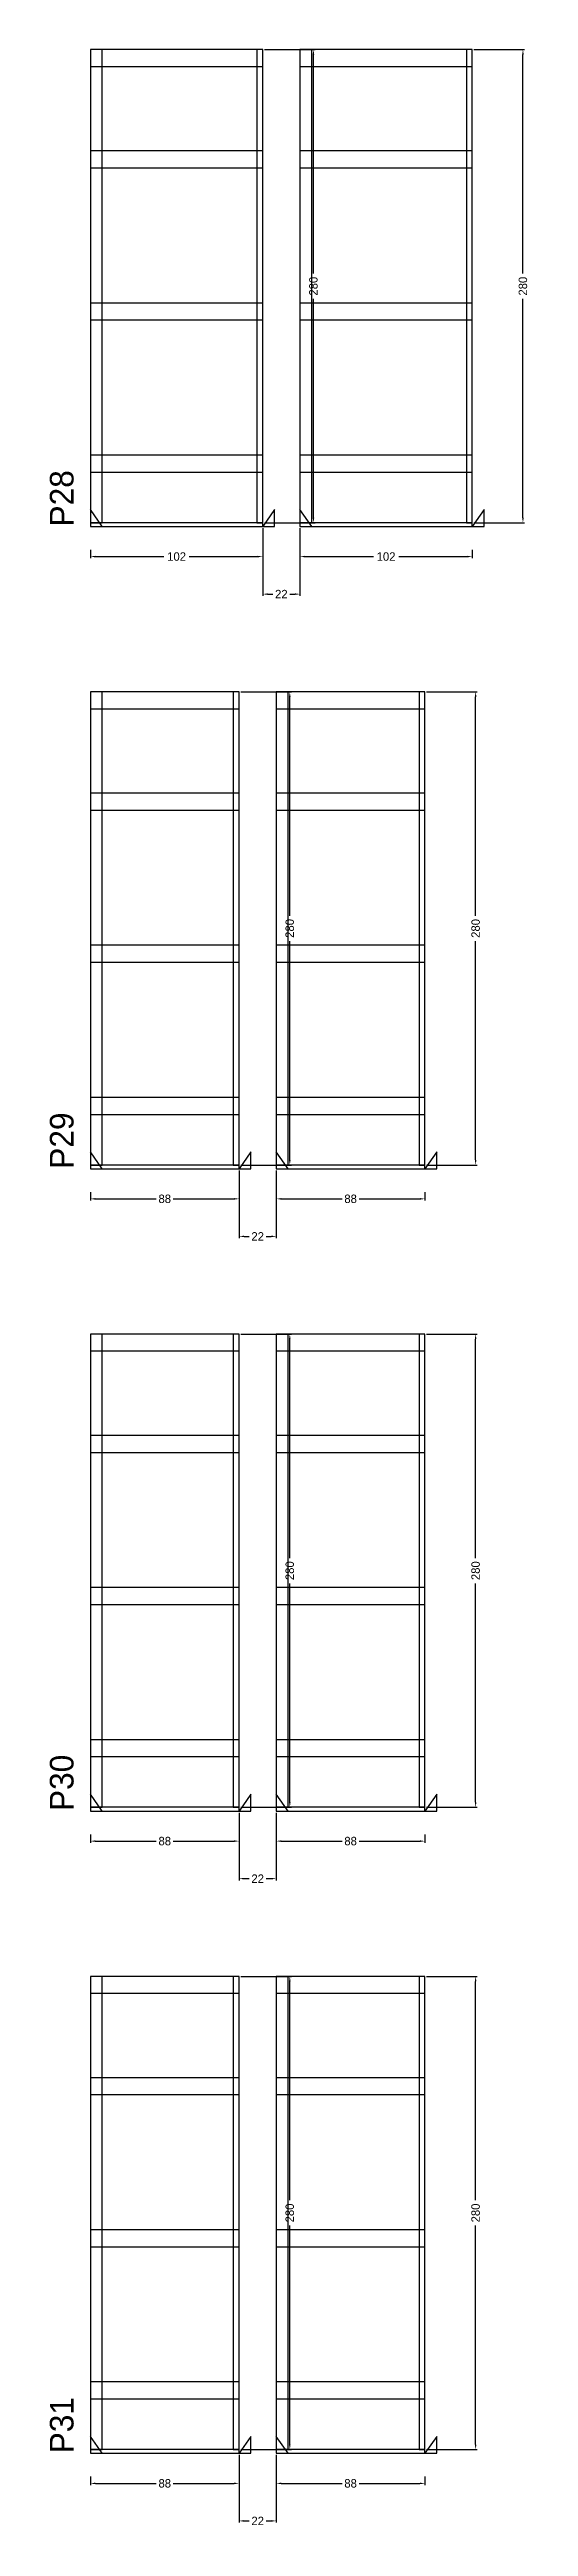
# Model space of a CAD drawing. Header units: centimetres. Extents: x -7000 to 4307, y -13306 to 295.
# Drawn here: x 3976 to 4259, y -11443 to -9978 of the extents above; entities that cross this region are included whole.
import ezdxf

# ---------------------------------------------------------------- set-up
doc = ezdxf.new("R2010")
doc.units = ezdxf.units.CM
for name, color, linetype in [('COTA', 241, 'Continuous'), ('NOMENCLATURA', 7, 'Continuous'), ('SARR_2.2x10', 60, 'Continuous'), ('SARR_2.2x7', 40, 'Continuous'), ('SARR_3.5x7', 81, 'Continuous')]:
    doc.layers.add(name, color=color, linetype=linetype)
doc.dimstyles.new('PAINEL-NOVA', dxfattribs={"dimtxt": 5, "dimasz": 3, "dimexe": 1, "dimexo": 1, "dimgap": 1, "dimtad": 1, "dimcen": 2.5, "dimazin": 3, "dimtfac": 1, "dimtmove": 0, "dimatfit": 3})

msp = doc.modelspace()

# ---------------------------------------------------------------- texts
at = {"layer": 'NOMENCLATURA'}
for s, p in [('P28', (3990, -10260)), ('P29', (3990, -10640)), ('P30', (3990, -11020)), ('P31', (3990, -11400))]:
    msp.add_text(s, height=14, rotation=90, dxfattribs=at).set_placement(p)

# ---------------------------------------------------------------- blocks, each defined once
blk = doc.blocks.new('_CLOSEDFILLED')
at = {"color": 0, "linetype": 'BYBLOCK'}
blk.add_solid([(-1, 0.16), (0, 0), (-1, -0.16)], dxfattribs=at)
blk = doc.blocks.new('*D1041')
for p, q in [((4000, -11413.8), (4000, -11418.8)), ((4088, -11413.8), (4088, -11418.8)), ((4003, -11417.8), (4039, -11417.8)), ((4049, -11417.8), (4085, -11417.8))]:
    blk.add_line(p, q)
at = {"layer": 'Defpoints'}
for p in [(4000, -11412.8), (4088, -11412.8), (4000, -11417.8)]:
    blk.add_point(p, dxfattribs=at)
at = {"layer": 'SARR_2.2x10', "xscale": 3, "yscale": 3, "rotation": 180}
blk.add_blockref('_CLOSEDFILLED', (4000, -11417.8), dxfattribs=at)
at = {"layer": 'SARR_2.2x10', "xscale": 3, "yscale": 3}
blk.add_blockref('_CLOSEDFILLED', (4088, -11417.8), dxfattribs=at)
at = {"layer": 'SARR_2.2x10', "insert": (4044, -11417.8), "char_height": 5, "attachment_point": 5}
blk.add_mtext('88', dxfattribs=at)
blk = doc.blocks.new('*D1042')
for p, q in [((4089, -11117.8), (4119, -11117.8)), ((4118, -11250.3), (4118, -11120.8)), ((4118, -11394.8), (4118, -11265.3)), ((4089, -11397.8), (4119, -11397.8))]:
    blk.add_line(p, q)
at = {"layer": 'Defpoints'}
for p in [(4088, -11117.8), (4088, -11397.8), (4118, -11397.8)]:
    blk.add_point(p, dxfattribs=at)
at = {"layer": 'SARR_2.2x10', "xscale": 3, "yscale": 3}
for p, rotation in [((4118, -11117.8), 90), ((4118, -11397.8), 270)]:
    blk.add_blockref('_CLOSEDFILLED', p, dxfattribs=dict(at, rotation=rotation))
at = {"layer": 'SARR_2.2x10', "insert": (4118, -11257.8), "char_height": 5, "attachment_point": 5, "rotation": 90}
blk.add_mtext('280', dxfattribs=at)
blk = doc.blocks.new('GRA-E')
at = {"layer": 'SARR_2.2x7'}
blk.add_lwpolyline([(0, 0), (7, 0), (0, 10)], close=True, dxfattribs=at)
blk = doc.blocks.new('GRA-D')
at = {"layer": 'SARR_2.2x7'}
blk.add_lwpolyline([(0, 0), (7, 0), (7, 10)], close=True, dxfattribs=at)
blk = doc.blocks.new('*D1043')
for p, q in [((4110, -11413.8), (4110, -11418.8)), ((4198, -11413.8), (4198, -11418.8)), ((4113, -11417.8), (4149, -11417.8)), ((4159, -11417.8), (4195, -11417.8))]:
    blk.add_line(p, q)
at = {"layer": 'Defpoints'}
for p in [(4110, -11412.8), (4198, -11412.8), (4110, -11417.8)]:
    blk.add_point(p, dxfattribs=at)
at = {"layer": 'SARR_2.2x10', "xscale": 3, "yscale": 3, "rotation": 180}
blk.add_blockref('_CLOSEDFILLED', (4110, -11417.8), dxfattribs=at)
at = {"layer": 'SARR_2.2x10', "xscale": 3, "yscale": 3}
blk.add_blockref('_CLOSEDFILLED', (4198, -11417.8), dxfattribs=at)
at = {"layer": 'SARR_2.2x10', "insert": (4154, -11417.8), "char_height": 5, "attachment_point": 5}
blk.add_mtext('88', dxfattribs=at)
blk = doc.blocks.new('*D1044')
for p, q in [((4199, -11117.8), (4229, -11117.8)), ((4228, -11250.3), (4228, -11120.8)), ((4228, -11394.8), (4228, -11265.3)), ((4199, -11397.8), (4229, -11397.8))]:
    blk.add_line(p, q)
at = {"layer": 'Defpoints'}
for p in [(4198, -11117.8), (4198, -11397.8), (4228, -11397.8)]:
    blk.add_point(p, dxfattribs=at)
at = {"layer": 'SARR_2.2x10', "xscale": 3, "yscale": 3}
for p, rotation in [((4228, -11117.8), 90), ((4228, -11397.8), 270)]:
    blk.add_blockref('_CLOSEDFILLED', p, dxfattribs=dict(at, rotation=rotation))
at = {"layer": 'SARR_2.2x10', "insert": (4228, -11257.8), "char_height": 5, "attachment_point": 5, "rotation": 90}
blk.add_mtext('280', dxfattribs=at)
blk = doc.blocks.new('*D1045')
for p, q in [((4199, -11117.8), (4229, -11117.8)), ((4228, -11250.3), (4228, -11120.8)), ((4228, -11394.8), (4228, -11265.3)), ((4199, -11397.8), (4229, -11397.8))]:
    blk.add_line(p, q)
at = {"layer": 'Defpoints'}
for p in [(4198, -11117.8), (4198, -11397.8), (4228, -11397.8)]:
    blk.add_point(p, dxfattribs=at)
at = {"layer": 'SARR_2.2x10', "xscale": 3, "yscale": 3}
for p, rotation in [((4228, -11117.8), 90), ((4228, -11397.8), 270)]:
    blk.add_blockref('_CLOSEDFILLED', p, dxfattribs=dict(at, rotation=rotation))
at = {"layer": 'SARR_2.2x10', "insert": (4228, -11257.8), "char_height": 5, "attachment_point": 5, "rotation": 90}
blk.add_mtext('280', dxfattribs=at)
blk = doc.blocks.new('*D1046')
for p, q in [((4199, -11117.8), (4229, -11117.8)), ((4228, -11250.3), (4228, -11120.8)), ((4228, -11394.8), (4228, -11265.3)), ((4199, -11397.8), (4229, -11397.8))]:
    blk.add_line(p, q)
at = {"layer": 'Defpoints'}
for p in [(4198, -11117.8), (4198, -11397.8), (4228, -11397.8)]:
    blk.add_point(p, dxfattribs=at)
at = {"layer": 'SARR_2.2x10', "xscale": 3, "yscale": 3}
for p, rotation in [((4228, -11117.8), 90), ((4228, -11397.8), 270)]:
    blk.add_blockref('_CLOSEDFILLED', p, dxfattribs=dict(at, rotation=rotation))
at = {"layer": 'SARR_2.2x10', "insert": (4228, -11257.8), "char_height": 5, "attachment_point": 5, "rotation": 90}
blk.add_mtext('280', dxfattribs=at)
blk = doc.blocks.new('*D1047')
for p, q in [((4199, -11117.8), (4229, -11117.8)), ((4228, -11250.3), (4228, -11120.8)), ((4228, -11394.8), (4228, -11265.3)), ((4199, -11397.8), (4229, -11397.8))]:
    blk.add_line(p, q)
at = {"layer": 'Defpoints'}
for p in [(4198, -11117.8), (4198, -11397.8), (4228, -11397.8)]:
    blk.add_point(p, dxfattribs=at)
at = {"layer": 'SARR_2.2x10', "xscale": 3, "yscale": 3}
for p, rotation in [((4228, -11117.8), 90), ((4228, -11397.8), 270)]:
    blk.add_blockref('_CLOSEDFILLED', p, dxfattribs=dict(at, rotation=rotation))
at = {"layer": 'SARR_2.2x10', "insert": (4228, -11257.8), "char_height": 5, "attachment_point": 5, "rotation": 90}
blk.add_mtext('280', dxfattribs=at)
blk = doc.blocks.new('*D1048')
for p, q in [((4199, -11117.8), (4229, -11117.8)), ((4228, -11250.3), (4228, -11120.8)), ((4228, -11394.8), (4228, -11265.3)), ((4199, -11397.8), (4229, -11397.8))]:
    blk.add_line(p, q)
at = {"layer": 'Defpoints'}
for p in [(4198, -11117.8), (4198, -11397.8), (4228, -11397.8)]:
    blk.add_point(p, dxfattribs=at)
at = {"layer": 'SARR_2.2x10', "xscale": 3, "yscale": 3}
for p, rotation in [((4228, -11117.8), 90), ((4228, -11397.8), 270)]:
    blk.add_blockref('_CLOSEDFILLED', p, dxfattribs=dict(at, rotation=rotation))
at = {"layer": 'SARR_2.2x10', "insert": (4228, -11257.8), "char_height": 5, "attachment_point": 5, "rotation": 90}
blk.add_mtext('280', dxfattribs=at)
blk = doc.blocks.new('*D1049')
for p, q in [((4199, -11117.8), (4229, -11117.8)), ((4228, -11250.3), (4228, -11120.8)), ((4228, -11394.8), (4228, -11265.3)), ((4199, -11397.8), (4229, -11397.8))]:
    blk.add_line(p, q)
at = {"layer": 'Defpoints'}
for p in [(4198, -11117.8), (4198, -11397.8), (4228, -11397.8)]:
    blk.add_point(p, dxfattribs=at)
at = {"layer": 'SARR_2.2x10', "xscale": 3, "yscale": 3}
for p, rotation in [((4228, -11117.8), 90), ((4228, -11397.8), 270)]:
    blk.add_blockref('_CLOSEDFILLED', p, dxfattribs=dict(at, rotation=rotation))
at = {"layer": 'SARR_2.2x10', "insert": (4228, -11257.8), "char_height": 5, "attachment_point": 5, "rotation": 90}
blk.add_mtext('280', dxfattribs=at)
blk = doc.blocks.new('*D1050')
for p, q in [((4199, -11117.8), (4229, -11117.8)), ((4228, -11250.3), (4228, -11120.8)), ((4228, -11394.8), (4228, -11265.3)), ((4199, -11397.8), (4229, -11397.8))]:
    blk.add_line(p, q)
at = {"layer": 'Defpoints'}
for p in [(4198, -11117.8), (4198, -11397.8), (4228, -11397.8)]:
    blk.add_point(p, dxfattribs=at)
at = {"layer": 'SARR_2.2x10', "xscale": 3, "yscale": 3}
for p, rotation in [((4228, -11117.8), 90), ((4228, -11397.8), 270)]:
    blk.add_blockref('_CLOSEDFILLED', p, dxfattribs=dict(at, rotation=rotation))
at = {"layer": 'SARR_2.2x10', "insert": (4228, -11257.8), "char_height": 5, "attachment_point": 5, "rotation": 90}
blk.add_mtext('280', dxfattribs=at)
blk = doc.blocks.new('*D1051')
for p, q in [((4199, -11117.8), (4229, -11117.8)), ((4228, -11250.3), (4228, -11120.8)), ((4228, -11394.8), (4228, -11265.3)), ((4199, -11397.8), (4229, -11397.8))]:
    blk.add_line(p, q)
at = {"layer": 'Defpoints'}
for p in [(4198, -11117.8), (4198, -11397.8), (4228, -11397.8)]:
    blk.add_point(p, dxfattribs=at)
at = {"layer": 'SARR_2.2x10', "xscale": 3, "yscale": 3}
for p, rotation in [((4228, -11117.8), 90), ((4228, -11397.8), 270)]:
    blk.add_blockref('_CLOSEDFILLED', p, dxfattribs=dict(at, rotation=rotation))
at = {"layer": 'SARR_2.2x10', "insert": (4228, -11257.8), "char_height": 5, "attachment_point": 5, "rotation": 90}
blk.add_mtext('280', dxfattribs=at)
blk = doc.blocks.new('*D1052')
for p, q in [((4199, -11117.8), (4229, -11117.8)), ((4228, -11250.3), (4228, -11120.8)), ((4228, -11394.8), (4228, -11265.3)), ((4199, -11397.8), (4229, -11397.8))]:
    blk.add_line(p, q)
at = {"layer": 'Defpoints'}
for p in [(4198, -11117.8), (4198, -11397.8), (4228, -11397.8)]:
    blk.add_point(p, dxfattribs=at)
at = {"layer": 'SARR_2.2x10', "xscale": 3, "yscale": 3}
for p, rotation in [((4228, -11117.8), 90), ((4228, -11397.8), 270)]:
    blk.add_blockref('_CLOSEDFILLED', p, dxfattribs=dict(at, rotation=rotation))
at = {"layer": 'SARR_2.2x10', "insert": (4228, -11257.8), "char_height": 5, "attachment_point": 5, "rotation": 90}
blk.add_mtext('280', dxfattribs=at)
blk = doc.blocks.new('*D1053')
for p, q in [((4199, -11117.8), (4229, -11117.8)), ((4228, -11250.3), (4228, -11120.8)), ((4228, -11394.8), (4228, -11265.3)), ((4199, -11397.8), (4229, -11397.8))]:
    blk.add_line(p, q)
at = {"layer": 'Defpoints'}
for p in [(4198, -11117.8), (4198, -11397.8), (4228, -11397.8)]:
    blk.add_point(p, dxfattribs=at)
at = {"layer": 'SARR_2.2x10', "xscale": 3, "yscale": 3}
for p, rotation in [((4228, -11117.8), 90), ((4228, -11397.8), 270)]:
    blk.add_blockref('_CLOSEDFILLED', p, dxfattribs=dict(at, rotation=rotation))
at = {"layer": 'SARR_2.2x10', "insert": (4228, -11257.8), "char_height": 5, "attachment_point": 5, "rotation": 90}
blk.add_mtext('280', dxfattribs=at)
blk = doc.blocks.new('*D1054')
for p, q in [((4088, -11401), (4088, -11441)), ((4110, -11401), (4110, -11441)), ((4091, -11440), (4094, -11440)), ((4104, -11440), (4107, -11440))]:
    blk.add_line(p, q)
at = {"layer": 'Defpoints'}
for p in [(4088, -11400), (4110, -11400), (4088, -11440)]:
    blk.add_point(p, dxfattribs=at)
at = {"layer": 'COTA', "xscale": 3, "yscale": 3, "rotation": 180}
blk.add_blockref('_CLOSEDFILLED', (4088, -11440), dxfattribs=at)
at = {"layer": 'COTA', "xscale": 3, "yscale": 3}
blk.add_blockref('_CLOSEDFILLED', (4110, -11440), dxfattribs=at)
at = {"layer": 'COTA', "insert": (4099, -11440), "char_height": 5, "attachment_point": 5}
blk.add_mtext('22', dxfattribs=at)
blk = doc.blocks.new('*D1007')
for p, q in [((4000, -11033.8), (4000, -11038.8)), ((4088, -11033.8), (4088, -11038.8)), ((4003, -11037.8), (4039, -11037.8)), ((4049, -11037.8), (4085, -11037.8))]:
    blk.add_line(p, q)
at = {"layer": 'Defpoints'}
for p in [(4000, -11032.8), (4088, -11032.8), (4000, -11037.8)]:
    blk.add_point(p, dxfattribs=at)
at = {"layer": 'SARR_2.2x10', "xscale": 3, "yscale": 3, "rotation": 180}
blk.add_blockref('_CLOSEDFILLED', (4000, -11037.8), dxfattribs=at)
at = {"layer": 'SARR_2.2x10', "xscale": 3, "yscale": 3}
blk.add_blockref('_CLOSEDFILLED', (4088, -11037.8), dxfattribs=at)
at = {"layer": 'SARR_2.2x10', "insert": (4044, -11037.8), "char_height": 5, "attachment_point": 5}
blk.add_mtext('88', dxfattribs=at)
blk = doc.blocks.new('*D1008')
for p, q in [((4089, -10737.8), (4119, -10737.8)), ((4118, -10870.3), (4118, -10740.8)), ((4118, -11014.8), (4118, -10885.3)), ((4089, -11017.8), (4119, -11017.8))]:
    blk.add_line(p, q)
at = {"layer": 'Defpoints'}
for p in [(4088, -10737.8), (4088, -11017.8), (4118, -11017.8)]:
    blk.add_point(p, dxfattribs=at)
at = {"layer": 'SARR_2.2x10', "xscale": 3, "yscale": 3}
for p, rotation in [((4118, -10737.8), 90), ((4118, -11017.8), 270)]:
    blk.add_blockref('_CLOSEDFILLED', p, dxfattribs=dict(at, rotation=rotation))
at = {"layer": 'SARR_2.2x10', "insert": (4118, -10877.8), "char_height": 5, "attachment_point": 5, "rotation": 90}
blk.add_mtext('280', dxfattribs=at)
blk = doc.blocks.new('*D1009')
for p, q in [((4110, -11033.8), (4110, -11038.8)), ((4198, -11033.8), (4198, -11038.8)), ((4113, -11037.8), (4149, -11037.8)), ((4159, -11037.8), (4195, -11037.8))]:
    blk.add_line(p, q)
at = {"layer": 'Defpoints'}
for p in [(4110, -11032.8), (4198, -11032.8), (4110, -11037.8)]:
    blk.add_point(p, dxfattribs=at)
at = {"layer": 'SARR_2.2x10', "xscale": 3, "yscale": 3, "rotation": 180}
blk.add_blockref('_CLOSEDFILLED', (4110, -11037.8), dxfattribs=at)
at = {"layer": 'SARR_2.2x10', "xscale": 3, "yscale": 3}
blk.add_blockref('_CLOSEDFILLED', (4198, -11037.8), dxfattribs=at)
at = {"layer": 'SARR_2.2x10', "insert": (4154, -11037.8), "char_height": 5, "attachment_point": 5}
blk.add_mtext('88', dxfattribs=at)
blk = doc.blocks.new('*D1010')
for p, q in [((4199, -10737.8), (4229, -10737.8)), ((4228, -10870.3), (4228, -10740.8)), ((4228, -11014.8), (4228, -10885.3)), ((4199, -11017.8), (4229, -11017.8))]:
    blk.add_line(p, q)
at = {"layer": 'Defpoints'}
for p in [(4198, -10737.8), (4198, -11017.8), (4228, -11017.8)]:
    blk.add_point(p, dxfattribs=at)
at = {"layer": 'SARR_2.2x10', "xscale": 3, "yscale": 3}
for p, rotation in [((4228, -10737.8), 90), ((4228, -11017.8), 270)]:
    blk.add_blockref('_CLOSEDFILLED', p, dxfattribs=dict(at, rotation=rotation))
at = {"layer": 'SARR_2.2x10', "insert": (4228, -10877.8), "char_height": 5, "attachment_point": 5, "rotation": 90}
blk.add_mtext('280', dxfattribs=at)
blk = doc.blocks.new('*D1011')
for p, q in [((4199, -10737.8), (4229, -10737.8)), ((4228, -10870.3), (4228, -10740.8)), ((4228, -11014.8), (4228, -10885.3)), ((4199, -11017.8), (4229, -11017.8))]:
    blk.add_line(p, q)
at = {"layer": 'Defpoints'}
for p in [(4198, -10737.8), (4198, -11017.8), (4228, -11017.8)]:
    blk.add_point(p, dxfattribs=at)
at = {"layer": 'SARR_2.2x10', "xscale": 3, "yscale": 3}
for p, rotation in [((4228, -10737.8), 90), ((4228, -11017.8), 270)]:
    blk.add_blockref('_CLOSEDFILLED', p, dxfattribs=dict(at, rotation=rotation))
at = {"layer": 'SARR_2.2x10', "insert": (4228, -10877.8), "char_height": 5, "attachment_point": 5, "rotation": 90}
blk.add_mtext('280', dxfattribs=at)
blk = doc.blocks.new('*D1012')
for p, q in [((4199, -10737.8), (4229, -10737.8)), ((4228, -10870.3), (4228, -10740.8)), ((4228, -11014.8), (4228, -10885.3)), ((4199, -11017.8), (4229, -11017.8))]:
    blk.add_line(p, q)
at = {"layer": 'Defpoints'}
for p in [(4198, -10737.8), (4198, -11017.8), (4228, -11017.8)]:
    blk.add_point(p, dxfattribs=at)
at = {"layer": 'SARR_2.2x10', "xscale": 3, "yscale": 3}
for p, rotation in [((4228, -10737.8), 90), ((4228, -11017.8), 270)]:
    blk.add_blockref('_CLOSEDFILLED', p, dxfattribs=dict(at, rotation=rotation))
at = {"layer": 'SARR_2.2x10', "insert": (4228, -10877.8), "char_height": 5, "attachment_point": 5, "rotation": 90}
blk.add_mtext('280', dxfattribs=at)
blk = doc.blocks.new('*D1013')
for p, q in [((4199, -10737.8), (4229, -10737.8)), ((4228, -10870.3), (4228, -10740.8)), ((4228, -11014.8), (4228, -10885.3)), ((4199, -11017.8), (4229, -11017.8))]:
    blk.add_line(p, q)
at = {"layer": 'Defpoints'}
for p in [(4198, -10737.8), (4198, -11017.8), (4228, -11017.8)]:
    blk.add_point(p, dxfattribs=at)
at = {"layer": 'SARR_2.2x10', "xscale": 3, "yscale": 3}
for p, rotation in [((4228, -10737.8), 90), ((4228, -11017.8), 270)]:
    blk.add_blockref('_CLOSEDFILLED', p, dxfattribs=dict(at, rotation=rotation))
at = {"layer": 'SARR_2.2x10', "insert": (4228, -10877.8), "char_height": 5, "attachment_point": 5, "rotation": 90}
blk.add_mtext('280', dxfattribs=at)
blk = doc.blocks.new('*D1014')
for p, q in [((4199, -10737.8), (4229, -10737.8)), ((4228, -10870.3), (4228, -10740.8)), ((4228, -11014.8), (4228, -10885.3)), ((4199, -11017.8), (4229, -11017.8))]:
    blk.add_line(p, q)
at = {"layer": 'Defpoints'}
for p in [(4198, -10737.8), (4198, -11017.8), (4228, -11017.8)]:
    blk.add_point(p, dxfattribs=at)
at = {"layer": 'SARR_2.2x10', "xscale": 3, "yscale": 3}
for p, rotation in [((4228, -10737.8), 90), ((4228, -11017.8), 270)]:
    blk.add_blockref('_CLOSEDFILLED', p, dxfattribs=dict(at, rotation=rotation))
at = {"layer": 'SARR_2.2x10', "insert": (4228, -10877.8), "char_height": 5, "attachment_point": 5, "rotation": 90}
blk.add_mtext('280', dxfattribs=at)
blk = doc.blocks.new('*D1015')
for p, q in [((4199, -10737.8), (4229, -10737.8)), ((4228, -10870.3), (4228, -10740.8)), ((4228, -11014.8), (4228, -10885.3)), ((4199, -11017.8), (4229, -11017.8))]:
    blk.add_line(p, q)
at = {"layer": 'Defpoints'}
for p in [(4198, -10737.8), (4198, -11017.8), (4228, -11017.8)]:
    blk.add_point(p, dxfattribs=at)
at = {"layer": 'SARR_2.2x10', "xscale": 3, "yscale": 3}
for p, rotation in [((4228, -10737.8), 90), ((4228, -11017.8), 270)]:
    blk.add_blockref('_CLOSEDFILLED', p, dxfattribs=dict(at, rotation=rotation))
at = {"layer": 'SARR_2.2x10', "insert": (4228, -10877.8), "char_height": 5, "attachment_point": 5, "rotation": 90}
blk.add_mtext('280', dxfattribs=at)
blk = doc.blocks.new('*D1016')
for p, q in [((4199, -10737.8), (4229, -10737.8)), ((4228, -10870.3), (4228, -10740.8)), ((4228, -11014.8), (4228, -10885.3)), ((4199, -11017.8), (4229, -11017.8))]:
    blk.add_line(p, q)
at = {"layer": 'Defpoints'}
for p in [(4198, -10737.8), (4198, -11017.8), (4228, -11017.8)]:
    blk.add_point(p, dxfattribs=at)
at = {"layer": 'SARR_2.2x10', "xscale": 3, "yscale": 3}
for p, rotation in [((4228, -10737.8), 90), ((4228, -11017.8), 270)]:
    blk.add_blockref('_CLOSEDFILLED', p, dxfattribs=dict(at, rotation=rotation))
at = {"layer": 'SARR_2.2x10', "insert": (4228, -10877.8), "char_height": 5, "attachment_point": 5, "rotation": 90}
blk.add_mtext('280', dxfattribs=at)
blk = doc.blocks.new('*D1017')
for p, q in [((4199, -10737.8), (4229, -10737.8)), ((4228, -10870.3), (4228, -10740.8)), ((4228, -11014.8), (4228, -10885.3)), ((4199, -11017.8), (4229, -11017.8))]:
    blk.add_line(p, q)
at = {"layer": 'Defpoints'}
for p in [(4198, -10737.8), (4198, -11017.8), (4228, -11017.8)]:
    blk.add_point(p, dxfattribs=at)
at = {"layer": 'SARR_2.2x10', "xscale": 3, "yscale": 3}
for p, rotation in [((4228, -10737.8), 90), ((4228, -11017.8), 270)]:
    blk.add_blockref('_CLOSEDFILLED', p, dxfattribs=dict(at, rotation=rotation))
at = {"layer": 'SARR_2.2x10', "insert": (4228, -10877.8), "char_height": 5, "attachment_point": 5, "rotation": 90}
blk.add_mtext('280', dxfattribs=at)
blk = doc.blocks.new('*D1018')
for p, q in [((4199, -10737.8), (4229, -10737.8)), ((4228, -10870.3), (4228, -10740.8)), ((4228, -11014.8), (4228, -10885.3)), ((4199, -11017.8), (4229, -11017.8))]:
    blk.add_line(p, q)
at = {"layer": 'Defpoints'}
for p in [(4198, -10737.8), (4198, -11017.8), (4228, -11017.8)]:
    blk.add_point(p, dxfattribs=at)
at = {"layer": 'SARR_2.2x10', "xscale": 3, "yscale": 3}
for p, rotation in [((4228, -10737.8), 90), ((4228, -11017.8), 270)]:
    blk.add_blockref('_CLOSEDFILLED', p, dxfattribs=dict(at, rotation=rotation))
at = {"layer": 'SARR_2.2x10', "insert": (4228, -10877.8), "char_height": 5, "attachment_point": 5, "rotation": 90}
blk.add_mtext('280', dxfattribs=at)
blk = doc.blocks.new('*D1019')
for p, q in [((4199, -10737.8), (4229, -10737.8)), ((4228, -10870.3), (4228, -10740.8)), ((4228, -11014.8), (4228, -10885.3)), ((4199, -11017.8), (4229, -11017.8))]:
    blk.add_line(p, q)
at = {"layer": 'Defpoints'}
for p in [(4198, -10737.8), (4198, -11017.8), (4228, -11017.8)]:
    blk.add_point(p, dxfattribs=at)
at = {"layer": 'SARR_2.2x10', "xscale": 3, "yscale": 3}
for p, rotation in [((4228, -10737.8), 90), ((4228, -11017.8), 270)]:
    blk.add_blockref('_CLOSEDFILLED', p, dxfattribs=dict(at, rotation=rotation))
at = {"layer": 'SARR_2.2x10', "insert": (4228, -10877.8), "char_height": 5, "attachment_point": 5, "rotation": 90}
blk.add_mtext('280', dxfattribs=at)
blk = doc.blocks.new('*D1020')
for p, q in [((4088, -11021), (4088, -11061)), ((4110, -11021), (4110, -11061)), ((4091, -11060), (4094, -11060)), ((4104, -11060), (4107, -11060))]:
    blk.add_line(p, q)
at = {"layer": 'Defpoints'}
for p in [(4088, -11020), (4110, -11020), (4088, -11060)]:
    blk.add_point(p, dxfattribs=at)
at = {"layer": 'COTA', "xscale": 3, "yscale": 3, "rotation": 180}
blk.add_blockref('_CLOSEDFILLED', (4088, -11060), dxfattribs=at)
at = {"layer": 'COTA', "xscale": 3, "yscale": 3}
blk.add_blockref('_CLOSEDFILLED', (4110, -11060), dxfattribs=at)
at = {"layer": 'COTA', "insert": (4099, -11060), "char_height": 5, "attachment_point": 5}
blk.add_mtext('22', dxfattribs=at)
blk = doc.blocks.new('*D973')
for p, q in [((4000, -10653.8), (4000, -10658.8)), ((4088, -10653.8), (4088, -10658.8)), ((4003, -10657.8), (4039, -10657.8)), ((4049, -10657.8), (4085, -10657.8))]:
    blk.add_line(p, q)
at = {"layer": 'Defpoints'}
for p in [(4000, -10652.8), (4088, -10652.8), (4000, -10657.8)]:
    blk.add_point(p, dxfattribs=at)
at = {"layer": 'SARR_2.2x10', "xscale": 3, "yscale": 3, "rotation": 180}
blk.add_blockref('_CLOSEDFILLED', (4000, -10657.8), dxfattribs=at)
at = {"layer": 'SARR_2.2x10', "xscale": 3, "yscale": 3}
blk.add_blockref('_CLOSEDFILLED', (4088, -10657.8), dxfattribs=at)
at = {"layer": 'SARR_2.2x10', "insert": (4044, -10657.8), "char_height": 5, "attachment_point": 5}
blk.add_mtext('88', dxfattribs=at)
blk = doc.blocks.new('*D974')
for p, q in [((4089, -10357.8), (4119, -10357.8)), ((4118, -10490.3), (4118, -10360.8)), ((4118, -10634.8), (4118, -10505.3)), ((4089, -10637.8), (4119, -10637.8))]:
    blk.add_line(p, q)
at = {"layer": 'Defpoints'}
for p in [(4088, -10357.8), (4088, -10637.8), (4118, -10637.8)]:
    blk.add_point(p, dxfattribs=at)
at = {"layer": 'SARR_2.2x10', "xscale": 3, "yscale": 3}
for p, rotation in [((4118, -10357.8), 90), ((4118, -10637.8), 270)]:
    blk.add_blockref('_CLOSEDFILLED', p, dxfattribs=dict(at, rotation=rotation))
at = {"layer": 'SARR_2.2x10', "insert": (4118, -10497.8), "char_height": 5, "attachment_point": 5, "rotation": 90}
blk.add_mtext('280', dxfattribs=at)
blk = doc.blocks.new('*D975')
for p, q in [((4110, -10653.8), (4110, -10658.8)), ((4198, -10653.8), (4198, -10658.8)), ((4113, -10657.8), (4149, -10657.8)), ((4159, -10657.8), (4195, -10657.8))]:
    blk.add_line(p, q)
at = {"layer": 'Defpoints'}
for p in [(4110, -10652.8), (4198, -10652.8), (4110, -10657.8)]:
    blk.add_point(p, dxfattribs=at)
at = {"layer": 'SARR_2.2x10', "xscale": 3, "yscale": 3, "rotation": 180}
blk.add_blockref('_CLOSEDFILLED', (4110, -10657.8), dxfattribs=at)
at = {"layer": 'SARR_2.2x10', "xscale": 3, "yscale": 3}
blk.add_blockref('_CLOSEDFILLED', (4198, -10657.8), dxfattribs=at)
at = {"layer": 'SARR_2.2x10', "insert": (4154, -10657.8), "char_height": 5, "attachment_point": 5}
blk.add_mtext('88', dxfattribs=at)
blk = doc.blocks.new('*D976')
for p, q in [((4199, -10357.8), (4229, -10357.8)), ((4228, -10490.3), (4228, -10360.8)), ((4228, -10634.8), (4228, -10505.3)), ((4199, -10637.8), (4229, -10637.8))]:
    blk.add_line(p, q)
at = {"layer": 'Defpoints'}
for p in [(4198, -10357.8), (4198, -10637.8), (4228, -10637.8)]:
    blk.add_point(p, dxfattribs=at)
at = {"layer": 'SARR_2.2x10', "xscale": 3, "yscale": 3}
for p, rotation in [((4228, -10357.8), 90), ((4228, -10637.8), 270)]:
    blk.add_blockref('_CLOSEDFILLED', p, dxfattribs=dict(at, rotation=rotation))
at = {"layer": 'SARR_2.2x10', "insert": (4228, -10497.8), "char_height": 5, "attachment_point": 5, "rotation": 90}
blk.add_mtext('280', dxfattribs=at)
blk = doc.blocks.new('*D977')
for p, q in [((4199, -10357.8), (4229, -10357.8)), ((4228, -10490.3), (4228, -10360.8)), ((4228, -10634.8), (4228, -10505.3)), ((4199, -10637.8), (4229, -10637.8))]:
    blk.add_line(p, q)
at = {"layer": 'Defpoints'}
for p in [(4198, -10357.8), (4198, -10637.8), (4228, -10637.8)]:
    blk.add_point(p, dxfattribs=at)
at = {"layer": 'SARR_2.2x10', "xscale": 3, "yscale": 3}
for p, rotation in [((4228, -10357.8), 90), ((4228, -10637.8), 270)]:
    blk.add_blockref('_CLOSEDFILLED', p, dxfattribs=dict(at, rotation=rotation))
at = {"layer": 'SARR_2.2x10', "insert": (4228, -10497.8), "char_height": 5, "attachment_point": 5, "rotation": 90}
blk.add_mtext('280', dxfattribs=at)
blk = doc.blocks.new('*D978')
for p, q in [((4199, -10357.8), (4229, -10357.8)), ((4228, -10490.3), (4228, -10360.8)), ((4228, -10634.8), (4228, -10505.3)), ((4199, -10637.8), (4229, -10637.8))]:
    blk.add_line(p, q)
at = {"layer": 'Defpoints'}
for p in [(4198, -10357.8), (4198, -10637.8), (4228, -10637.8)]:
    blk.add_point(p, dxfattribs=at)
at = {"layer": 'SARR_2.2x10', "xscale": 3, "yscale": 3}
for p, rotation in [((4228, -10357.8), 90), ((4228, -10637.8), 270)]:
    blk.add_blockref('_CLOSEDFILLED', p, dxfattribs=dict(at, rotation=rotation))
at = {"layer": 'SARR_2.2x10', "insert": (4228, -10497.8), "char_height": 5, "attachment_point": 5, "rotation": 90}
blk.add_mtext('280', dxfattribs=at)
blk = doc.blocks.new('*D979')
for p, q in [((4199, -10357.8), (4229, -10357.8)), ((4228, -10490.3), (4228, -10360.8)), ((4228, -10634.8), (4228, -10505.3)), ((4199, -10637.8), (4229, -10637.8))]:
    blk.add_line(p, q)
at = {"layer": 'Defpoints'}
for p in [(4198, -10357.8), (4198, -10637.8), (4228, -10637.8)]:
    blk.add_point(p, dxfattribs=at)
at = {"layer": 'SARR_2.2x10', "xscale": 3, "yscale": 3}
for p, rotation in [((4228, -10357.8), 90), ((4228, -10637.8), 270)]:
    blk.add_blockref('_CLOSEDFILLED', p, dxfattribs=dict(at, rotation=rotation))
at = {"layer": 'SARR_2.2x10', "insert": (4228, -10497.8), "char_height": 5, "attachment_point": 5, "rotation": 90}
blk.add_mtext('280', dxfattribs=at)
blk = doc.blocks.new('*D980')
for p, q in [((4199, -10357.8), (4229, -10357.8)), ((4228, -10490.3), (4228, -10360.8)), ((4228, -10634.8), (4228, -10505.3)), ((4199, -10637.8), (4229, -10637.8))]:
    blk.add_line(p, q)
at = {"layer": 'Defpoints'}
for p in [(4198, -10357.8), (4198, -10637.8), (4228, -10637.8)]:
    blk.add_point(p, dxfattribs=at)
at = {"layer": 'SARR_2.2x10', "xscale": 3, "yscale": 3}
for p, rotation in [((4228, -10357.8), 90), ((4228, -10637.8), 270)]:
    blk.add_blockref('_CLOSEDFILLED', p, dxfattribs=dict(at, rotation=rotation))
at = {"layer": 'SARR_2.2x10', "insert": (4228, -10497.8), "char_height": 5, "attachment_point": 5, "rotation": 90}
blk.add_mtext('280', dxfattribs=at)
blk = doc.blocks.new('*D981')
for p, q in [((4199, -10357.8), (4229, -10357.8)), ((4228, -10490.3), (4228, -10360.8)), ((4228, -10634.8), (4228, -10505.3)), ((4199, -10637.8), (4229, -10637.8))]:
    blk.add_line(p, q)
at = {"layer": 'Defpoints'}
for p in [(4198, -10357.8), (4198, -10637.8), (4228, -10637.8)]:
    blk.add_point(p, dxfattribs=at)
at = {"layer": 'SARR_2.2x10', "xscale": 3, "yscale": 3}
for p, rotation in [((4228, -10357.8), 90), ((4228, -10637.8), 270)]:
    blk.add_blockref('_CLOSEDFILLED', p, dxfattribs=dict(at, rotation=rotation))
at = {"layer": 'SARR_2.2x10', "insert": (4228, -10497.8), "char_height": 5, "attachment_point": 5, "rotation": 90}
blk.add_mtext('280', dxfattribs=at)
blk = doc.blocks.new('*D982')
for p, q in [((4199, -10357.8), (4229, -10357.8)), ((4228, -10490.3), (4228, -10360.8)), ((4228, -10634.8), (4228, -10505.3)), ((4199, -10637.8), (4229, -10637.8))]:
    blk.add_line(p, q)
at = {"layer": 'Defpoints'}
for p in [(4198, -10357.8), (4198, -10637.8), (4228, -10637.8)]:
    blk.add_point(p, dxfattribs=at)
at = {"layer": 'SARR_2.2x10', "xscale": 3, "yscale": 3}
for p, rotation in [((4228, -10357.8), 90), ((4228, -10637.8), 270)]:
    blk.add_blockref('_CLOSEDFILLED', p, dxfattribs=dict(at, rotation=rotation))
at = {"layer": 'SARR_2.2x10', "insert": (4228, -10497.8), "char_height": 5, "attachment_point": 5, "rotation": 90}
blk.add_mtext('280', dxfattribs=at)
blk = doc.blocks.new('*D983')
for p, q in [((4199, -10357.8), (4229, -10357.8)), ((4228, -10490.3), (4228, -10360.8)), ((4228, -10634.8), (4228, -10505.3)), ((4199, -10637.8), (4229, -10637.8))]:
    blk.add_line(p, q)
at = {"layer": 'Defpoints'}
for p in [(4198, -10357.8), (4198, -10637.8), (4228, -10637.8)]:
    blk.add_point(p, dxfattribs=at)
at = {"layer": 'SARR_2.2x10', "xscale": 3, "yscale": 3}
for p, rotation in [((4228, -10357.8), 90), ((4228, -10637.8), 270)]:
    blk.add_blockref('_CLOSEDFILLED', p, dxfattribs=dict(at, rotation=rotation))
at = {"layer": 'SARR_2.2x10', "insert": (4228, -10497.8), "char_height": 5, "attachment_point": 5, "rotation": 90}
blk.add_mtext('280', dxfattribs=at)
blk = doc.blocks.new('*D984')
for p, q in [((4199, -10357.8), (4229, -10357.8)), ((4228, -10490.3), (4228, -10360.8)), ((4228, -10634.8), (4228, -10505.3)), ((4199, -10637.8), (4229, -10637.8))]:
    blk.add_line(p, q)
at = {"layer": 'Defpoints'}
for p in [(4198, -10357.8), (4198, -10637.8), (4228, -10637.8)]:
    blk.add_point(p, dxfattribs=at)
at = {"layer": 'SARR_2.2x10', "xscale": 3, "yscale": 3}
for p, rotation in [((4228, -10357.8), 90), ((4228, -10637.8), 270)]:
    blk.add_blockref('_CLOSEDFILLED', p, dxfattribs=dict(at, rotation=rotation))
at = {"layer": 'SARR_2.2x10', "insert": (4228, -10497.8), "char_height": 5, "attachment_point": 5, "rotation": 90}
blk.add_mtext('280', dxfattribs=at)
blk = doc.blocks.new('*D985')
for p, q in [((4199, -10357.8), (4229, -10357.8)), ((4228, -10490.3), (4228, -10360.8)), ((4228, -10634.8), (4228, -10505.3)), ((4199, -10637.8), (4229, -10637.8))]:
    blk.add_line(p, q)
at = {"layer": 'Defpoints'}
for p in [(4198, -10357.8), (4198, -10637.8), (4228, -10637.8)]:
    blk.add_point(p, dxfattribs=at)
at = {"layer": 'SARR_2.2x10', "xscale": 3, "yscale": 3}
for p, rotation in [((4228, -10357.8), 90), ((4228, -10637.8), 270)]:
    blk.add_blockref('_CLOSEDFILLED', p, dxfattribs=dict(at, rotation=rotation))
at = {"layer": 'SARR_2.2x10', "insert": (4228, -10497.8), "char_height": 5, "attachment_point": 5, "rotation": 90}
blk.add_mtext('280', dxfattribs=at)
blk = doc.blocks.new('*D986')
for p, q in [((4088, -10641), (4088, -10681)), ((4110, -10641), (4110, -10681)), ((4091, -10680), (4094, -10680)), ((4104, -10680), (4107, -10680))]:
    blk.add_line(p, q)
at = {"layer": 'Defpoints'}
for p in [(4088, -10640), (4110, -10640), (4088, -10680)]:
    blk.add_point(p, dxfattribs=at)
at = {"layer": 'COTA', "xscale": 3, "yscale": 3, "rotation": 180}
blk.add_blockref('_CLOSEDFILLED', (4088, -10680), dxfattribs=at)
at = {"layer": 'COTA', "xscale": 3, "yscale": 3}
blk.add_blockref('_CLOSEDFILLED', (4110, -10680), dxfattribs=at)
at = {"layer": 'COTA', "insert": (4099, -10680), "char_height": 5, "attachment_point": 5}
blk.add_mtext('22', dxfattribs=at)
blk = doc.blocks.new('*D939')
for p, q in [((4000, -10273.8), (4000, -10278.8)), ((4003, -10277.8), (4043.5, -10277.8)), ((4058.5, -10277.8), (4099, -10277.8)), ((4102, -10273.8), (4102, -10278.8))]:
    blk.add_line(p, q)
at = {"layer": 'Defpoints'}
for p in [(4000, -10272.8), (4102, -10272.8), (4000, -10277.8)]:
    blk.add_point(p, dxfattribs=at)
at = {"layer": 'SARR_2.2x10', "xscale": 3, "yscale": 3, "rotation": 180}
blk.add_blockref('_CLOSEDFILLED', (4000, -10277.8), dxfattribs=at)
at = {"layer": 'SARR_2.2x10', "xscale": 3, "yscale": 3}
blk.add_blockref('_CLOSEDFILLED', (4102, -10277.8), dxfattribs=at)
at = {"layer": 'SARR_2.2x10', "insert": (4051, -10277.8), "char_height": 5, "attachment_point": 5}
blk.add_mtext('102', dxfattribs=at)
blk = doc.blocks.new('*D940')
for p, q in [((4103, -9977.8), (4133, -9977.8)), ((4132, -10110.3), (4132, -9980.8)), ((4132, -10254.8), (4132, -10125.3)), ((4103, -10257.8), (4133, -10257.8))]:
    blk.add_line(p, q)
at = {"layer": 'Defpoints'}
for p in [(4102, -9977.8), (4102, -10257.8), (4132, -10257.8)]:
    blk.add_point(p, dxfattribs=at)
at = {"layer": 'SARR_2.2x10', "xscale": 3, "yscale": 3}
for p, rotation in [((4132, -9977.8), 90), ((4132, -10257.8), 270)]:
    blk.add_blockref('_CLOSEDFILLED', p, dxfattribs=dict(at, rotation=rotation))
at = {"layer": 'SARR_2.2x10', "insert": (4132, -10117.8), "char_height": 5, "attachment_point": 5, "rotation": 90}
blk.add_mtext('280', dxfattribs=at)
blk = doc.blocks.new('*D941')
for p, q in [((4124, -10273.8), (4124, -10278.8)), ((4127, -10277.8), (4167.5, -10277.8)), ((4182.5, -10277.8), (4223, -10277.8)), ((4226, -10273.8), (4226, -10278.8))]:
    blk.add_line(p, q)
at = {"layer": 'Defpoints'}
for p in [(4124, -10272.8), (4226, -10272.8), (4124, -10277.8)]:
    blk.add_point(p, dxfattribs=at)
at = {"layer": 'SARR_2.2x10', "xscale": 3, "yscale": 3, "rotation": 180}
blk.add_blockref('_CLOSEDFILLED', (4124, -10277.8), dxfattribs=at)
at = {"layer": 'SARR_2.2x10', "xscale": 3, "yscale": 3}
blk.add_blockref('_CLOSEDFILLED', (4226, -10277.8), dxfattribs=at)
at = {"layer": 'SARR_2.2x10', "insert": (4175, -10277.8), "char_height": 5, "attachment_point": 5}
blk.add_mtext('102', dxfattribs=at)
blk = doc.blocks.new('*D942')
for p, q in [((4227, -9977.8), (4257, -9977.8)), ((4256, -10110.3), (4256, -9980.8)), ((4256, -10254.8), (4256, -10125.3)), ((4227, -10257.8), (4257, -10257.8))]:
    blk.add_line(p, q)
at = {"layer": 'Defpoints'}
for p in [(4226, -9977.8), (4226, -10257.8), (4256, -10257.8)]:
    blk.add_point(p, dxfattribs=at)
at = {"layer": 'SARR_2.2x10', "xscale": 3, "yscale": 3}
for p, rotation in [((4256, -9977.8), 90), ((4256, -10257.8), 270)]:
    blk.add_blockref('_CLOSEDFILLED', p, dxfattribs=dict(at, rotation=rotation))
at = {"layer": 'SARR_2.2x10', "insert": (4256, -10117.8), "char_height": 5, "attachment_point": 5, "rotation": 90}
blk.add_mtext('280', dxfattribs=at)
blk = doc.blocks.new('*D943')
for p, q in [((4227, -9977.8), (4257, -9977.8)), ((4256, -10110.3), (4256, -9980.8)), ((4256, -10254.8), (4256, -10125.3)), ((4227, -10257.8), (4257, -10257.8))]:
    blk.add_line(p, q)
at = {"layer": 'Defpoints'}
for p in [(4226, -9977.8), (4226, -10257.8), (4256, -10257.8)]:
    blk.add_point(p, dxfattribs=at)
at = {"layer": 'SARR_2.2x10', "xscale": 3, "yscale": 3}
for p, rotation in [((4256, -9977.8), 90), ((4256, -10257.8), 270)]:
    blk.add_blockref('_CLOSEDFILLED', p, dxfattribs=dict(at, rotation=rotation))
at = {"layer": 'SARR_2.2x10', "insert": (4256, -10117.8), "char_height": 5, "attachment_point": 5, "rotation": 90}
blk.add_mtext('280', dxfattribs=at)
blk = doc.blocks.new('*D944')
for p, q in [((4227, -9977.8), (4257, -9977.8)), ((4256, -10110.3), (4256, -9980.8)), ((4256, -10254.8), (4256, -10125.3)), ((4227, -10257.8), (4257, -10257.8))]:
    blk.add_line(p, q)
at = {"layer": 'Defpoints'}
for p in [(4226, -9977.8), (4226, -10257.8), (4256, -10257.8)]:
    blk.add_point(p, dxfattribs=at)
at = {"layer": 'SARR_2.2x10', "xscale": 3, "yscale": 3}
for p, rotation in [((4256, -9977.8), 90), ((4256, -10257.8), 270)]:
    blk.add_blockref('_CLOSEDFILLED', p, dxfattribs=dict(at, rotation=rotation))
at = {"layer": 'SARR_2.2x10', "insert": (4256, -10117.8), "char_height": 5, "attachment_point": 5, "rotation": 90}
blk.add_mtext('280', dxfattribs=at)
blk = doc.blocks.new('*D945')
for p, q in [((4227, -9977.8), (4257, -9977.8)), ((4256, -10110.3), (4256, -9980.8)), ((4256, -10254.8), (4256, -10125.3)), ((4227, -10257.8), (4257, -10257.8))]:
    blk.add_line(p, q)
at = {"layer": 'Defpoints'}
for p in [(4226, -9977.8), (4226, -10257.8), (4256, -10257.8)]:
    blk.add_point(p, dxfattribs=at)
at = {"layer": 'SARR_2.2x10', "xscale": 3, "yscale": 3}
for p, rotation in [((4256, -9977.8), 90), ((4256, -10257.8), 270)]:
    blk.add_blockref('_CLOSEDFILLED', p, dxfattribs=dict(at, rotation=rotation))
at = {"layer": 'SARR_2.2x10', "insert": (4256, -10117.8), "char_height": 5, "attachment_point": 5, "rotation": 90}
blk.add_mtext('280', dxfattribs=at)
blk = doc.blocks.new('*D946')
for p, q in [((4227, -9977.8), (4257, -9977.8)), ((4256, -10110.3), (4256, -9980.8)), ((4256, -10254.8), (4256, -10125.3)), ((4227, -10257.8), (4257, -10257.8))]:
    blk.add_line(p, q)
at = {"layer": 'Defpoints'}
for p in [(4226, -9977.8), (4226, -10257.8), (4256, -10257.8)]:
    blk.add_point(p, dxfattribs=at)
at = {"layer": 'SARR_2.2x10', "xscale": 3, "yscale": 3}
for p, rotation in [((4256, -9977.8), 90), ((4256, -10257.8), 270)]:
    blk.add_blockref('_CLOSEDFILLED', p, dxfattribs=dict(at, rotation=rotation))
at = {"layer": 'SARR_2.2x10', "insert": (4256, -10117.8), "char_height": 5, "attachment_point": 5, "rotation": 90}
blk.add_mtext('280', dxfattribs=at)
blk = doc.blocks.new('*D947')
for p, q in [((4227, -9977.8), (4257, -9977.8)), ((4256, -10110.3), (4256, -9980.8)), ((4256, -10254.8), (4256, -10125.3)), ((4227, -10257.8), (4257, -10257.8))]:
    blk.add_line(p, q)
at = {"layer": 'Defpoints'}
for p in [(4226, -9977.8), (4226, -10257.8), (4256, -10257.8)]:
    blk.add_point(p, dxfattribs=at)
at = {"layer": 'SARR_2.2x10', "xscale": 3, "yscale": 3}
for p, rotation in [((4256, -9977.8), 90), ((4256, -10257.8), 270)]:
    blk.add_blockref('_CLOSEDFILLED', p, dxfattribs=dict(at, rotation=rotation))
at = {"layer": 'SARR_2.2x10', "insert": (4256, -10117.8), "char_height": 5, "attachment_point": 5, "rotation": 90}
blk.add_mtext('280', dxfattribs=at)
blk = doc.blocks.new('*D948')
for p, q in [((4227, -9977.8), (4257, -9977.8)), ((4256, -10110.3), (4256, -9980.8)), ((4256, -10254.8), (4256, -10125.3)), ((4227, -10257.8), (4257, -10257.8))]:
    blk.add_line(p, q)
at = {"layer": 'Defpoints'}
for p in [(4226, -9977.8), (4226, -10257.8), (4256, -10257.8)]:
    blk.add_point(p, dxfattribs=at)
at = {"layer": 'SARR_2.2x10', "xscale": 3, "yscale": 3}
for p, rotation in [((4256, -9977.8), 90), ((4256, -10257.8), 270)]:
    blk.add_blockref('_CLOSEDFILLED', p, dxfattribs=dict(at, rotation=rotation))
at = {"layer": 'SARR_2.2x10', "insert": (4256, -10117.8), "char_height": 5, "attachment_point": 5, "rotation": 90}
blk.add_mtext('280', dxfattribs=at)
blk = doc.blocks.new('*D949')
for p, q in [((4227, -9977.8), (4257, -9977.8)), ((4256, -10110.3), (4256, -9980.8)), ((4256, -10254.8), (4256, -10125.3)), ((4227, -10257.8), (4257, -10257.8))]:
    blk.add_line(p, q)
at = {"layer": 'Defpoints'}
for p in [(4226, -9977.8), (4226, -10257.8), (4256, -10257.8)]:
    blk.add_point(p, dxfattribs=at)
at = {"layer": 'SARR_2.2x10', "xscale": 3, "yscale": 3}
for p, rotation in [((4256, -9977.8), 90), ((4256, -10257.8), 270)]:
    blk.add_blockref('_CLOSEDFILLED', p, dxfattribs=dict(at, rotation=rotation))
at = {"layer": 'SARR_2.2x10', "insert": (4256, -10117.8), "char_height": 5, "attachment_point": 5, "rotation": 90}
blk.add_mtext('280', dxfattribs=at)
blk = doc.blocks.new('*D950')
for p, q in [((4227, -9977.8), (4257, -9977.8)), ((4256, -10110.3), (4256, -9980.8)), ((4256, -10254.8), (4256, -10125.3)), ((4227, -10257.8), (4257, -10257.8))]:
    blk.add_line(p, q)
at = {"layer": 'Defpoints'}
for p in [(4226, -9977.8), (4226, -10257.8), (4256, -10257.8)]:
    blk.add_point(p, dxfattribs=at)
at = {"layer": 'SARR_2.2x10', "xscale": 3, "yscale": 3}
for p, rotation in [((4256, -9977.8), 90), ((4256, -10257.8), 270)]:
    blk.add_blockref('_CLOSEDFILLED', p, dxfattribs=dict(at, rotation=rotation))
at = {"layer": 'SARR_2.2x10', "insert": (4256, -10117.8), "char_height": 5, "attachment_point": 5, "rotation": 90}
blk.add_mtext('280', dxfattribs=at)
blk = doc.blocks.new('*D951')
for p, q in [((4227, -9977.8), (4257, -9977.8)), ((4256, -10110.3), (4256, -9980.8)), ((4256, -10254.8), (4256, -10125.3)), ((4227, -10257.8), (4257, -10257.8))]:
    blk.add_line(p, q)
at = {"layer": 'Defpoints'}
for p in [(4226, -9977.8), (4226, -10257.8), (4256, -10257.8)]:
    blk.add_point(p, dxfattribs=at)
at = {"layer": 'SARR_2.2x10', "xscale": 3, "yscale": 3}
for p, rotation in [((4256, -9977.8), 90), ((4256, -10257.8), 270)]:
    blk.add_blockref('_CLOSEDFILLED', p, dxfattribs=dict(at, rotation=rotation))
at = {"layer": 'SARR_2.2x10', "insert": (4256, -10117.8), "char_height": 5, "attachment_point": 5, "rotation": 90}
blk.add_mtext('280', dxfattribs=at)
blk = doc.blocks.new('*D952')
for p, q in [((4102, -10261), (4102, -10301)), ((4124, -10261), (4124, -10301)), ((4105, -10300), (4108, -10300)), ((4118, -10300), (4121, -10300))]:
    blk.add_line(p, q)
at = {"layer": 'Defpoints'}
for p in [(4102, -10260), (4124, -10260), (4102, -10300)]:
    blk.add_point(p, dxfattribs=at)
at = {"layer": 'COTA', "xscale": 3, "yscale": 3, "rotation": 180}
blk.add_blockref('_CLOSEDFILLED', (4102, -10300), dxfattribs=at)
at = {"layer": 'COTA', "xscale": 3, "yscale": 3}
blk.add_blockref('_CLOSEDFILLED', (4124, -10300), dxfattribs=at)
at = {"layer": 'COTA', "insert": (4113, -10300), "char_height": 5, "attachment_point": 5}
blk.add_mtext('22', dxfattribs=at)

# ---------------------------------------------------------------- dimensions: what is measured, and where the dimension line sits
at = {"layer": 'COTA'}
for base, p1, p2, picture, middle in [((4102, -10300), (4102, -10260), (4124, -10260), '*D952', (4113, -10300)), ((4088, -10680), (4088, -10640), (4110, -10640), '*D986', (4099, -10680)), ((4088, -11060), (4088, -11020), (4110, -11020), '*D1020', (4099, -11060)), ((4088, -11440), (4088, -11400), (4110, -11400), '*D1054', (4099, -11440))]:
    dim = msp.add_linear_dim(base=base, p1=p1, p2=p2, dimstyle='PAINEL-NOVA', dxfattribs=at)
    dim.commit()
    dim.dimension.update_dxf_attribs({"geometry": picture, "text_midpoint": middle})
at = {"layer": 'SARR_2.2x10'}
for base, p1, p2, picture, middle in [((4132, -10257.8), (4102, -10257.8), (4102, -9977.8), '*D940', (4132, -10117.8)), ((4256, -10257.8), (4226, -10257.8), (4226, -9977.8), '*D942', (4256, -10117.8)), ((4256, -10257.8), (4226, -10257.8), (4226, -9977.8), '*D943', (4256, -10117.8)), ((4256, -10257.8), (4226, -10257.8), (4226, -9977.8), '*D944', (4256, -10117.8)), ((4256, -10257.8), (4226, -10257.8), (4226, -9977.8), '*D945', (4256, -10117.8)), ((4256, -10257.8), (4226, -10257.8), (4226, -9977.8), '*D946', (4256, -10117.8)), ((4256, -10257.8), (4226, -10257.8), (4226, -9977.8), '*D947', (4256, -10117.8)), ((4256, -10257.8), (4226, -10257.8), (4226, -9977.8), '*D948', (4256, -10117.8)), ((4256, -10257.8), (4226, -10257.8), (4226, -9977.8), '*D949', (4256, -10117.8)), ((4256, -10257.8), (4226, -10257.8), (4226, -9977.8), '*D950', (4256, -10117.8)), ((4256, -10257.8), (4226, -10257.8), (4226, -9977.8), '*D951', (4256, -10117.8)), ((4118, -10637.8), (4088, -10637.8), (4088, -10357.8), '*D974', (4118, -10497.8)), ((4228, -10637.8), (4198, -10637.8), (4198, -10357.8), '*D976', (4228, -10497.8)), ((4228, -10637.8), (4198, -10637.8), (4198, -10357.8), '*D977', (4228, -10497.8)), ((4228, -10637.8), (4198, -10637.8), (4198, -10357.8), '*D978', (4228, -10497.8)), ((4228, -10637.8), (4198, -10637.8), (4198, -10357.8), '*D979', (4228, -10497.8)), ((4228, -10637.8), (4198, -10637.8), (4198, -10357.8), '*D980', (4228, -10497.8)), ((4228, -10637.8), (4198, -10637.8), (4198, -10357.8), '*D981', (4228, -10497.8)), ((4228, -10637.8), (4198, -10637.8), (4198, -10357.8), '*D982', (4228, -10497.8)), ((4228, -10637.8), (4198, -10637.8), (4198, -10357.8), '*D983', (4228, -10497.8)), ((4228, -10637.8), (4198, -10637.8), (4198, -10357.8), '*D984', (4228, -10497.8)), ((4228, -10637.8), (4198, -10637.8), (4198, -10357.8), '*D985', (4228, -10497.8)), ((4118, -11017.8), (4088, -11017.8), (4088, -10737.8), '*D1008', (4118, -10877.8)), ((4228, -11017.8), (4198, -11017.8), (4198, -10737.8), '*D1010', (4228, -10877.8)), ((4228, -11017.8), (4198, -11017.8), (4198, -10737.8), '*D1011', (4228, -10877.8)), ((4228, -11017.8), (4198, -11017.8), (4198, -10737.8), '*D1012', (4228, -10877.8)), ((4228, -11017.8), (4198, -11017.8), (4198, -10737.8), '*D1013', (4228, -10877.8)), ((4228, -11017.8), (4198, -11017.8), (4198, -10737.8), '*D1014', (4228, -10877.8)), ((4228, -11017.8), (4198, -11017.8), (4198, -10737.8), '*D1015', (4228, -10877.8)), ((4228, -11017.8), (4198, -11017.8), (4198, -10737.8), '*D1016', (4228, -10877.8)), ((4228, -11017.8), (4198, -11017.8), (4198, -10737.8), '*D1017', (4228, -10877.8)), ((4228, -11017.8), (4198, -11017.8), (4198, -10737.8), '*D1018', (4228, -10877.8)), ((4228, -11017.8), (4198, -11017.8), (4198, -10737.8), '*D1019', (4228, -10877.8)), ((4118, -11397.8), (4088, -11397.8), (4088, -11117.8), '*D1042', (4118, -11257.8)), ((4228, -11397.8), (4198, -11397.8), (4198, -11117.8), '*D1044', (4228, -11257.8)), ((4228, -11397.8), (4198, -11397.8), (4198, -11117.8), '*D1045', (4228, -11257.8)), ((4228, -11397.8), (4198, -11397.8), (4198, -11117.8), '*D1046', (4228, -11257.8)), ((4228, -11397.8), (4198, -11397.8), (4198, -11117.8), '*D1047', (4228, -11257.8)), ((4228, -11397.8), (4198, -11397.8), (4198, -11117.8), '*D1048', (4228, -11257.8)), ((4228, -11397.8), (4198, -11397.8), (4198, -11117.8), '*D1049', (4228, -11257.8)), ((4228, -11397.8), (4198, -11397.8), (4198, -11117.8), '*D1050', (4228, -11257.8)), ((4228, -11397.8), (4198, -11397.8), (4198, -11117.8), '*D1051', (4228, -11257.8)), ((4228, -11397.8), (4198, -11397.8), (4198, -11117.8), '*D1052', (4228, -11257.8)), ((4228, -11397.8), (4198, -11397.8), (4198, -11117.8), '*D1053', (4228, -11257.8))]:
    dim = msp.add_linear_dim(base=base, p1=p1, p2=p2, angle=90, dimstyle='PAINEL-NOVA', dxfattribs=at)
    dim.commit()
    dim.dimension.update_dxf_attribs({"geometry": picture, "text_midpoint": middle})
for base, p1, p2, picture, middle in [((4000, -10277.8), (4000, -10272.8), (4102, -10272.8), '*D939', (4051, -10277.8)), ((4124, -10277.8), (4124, -10272.8), (4226, -10272.8), '*D941', (4175, -10277.8)), ((4000, -10657.8), (4000, -10652.8), (4088, -10652.8), '*D973', (4044, -10657.8)), ((4110, -10657.8), (4110, -10652.8), (4198, -10652.8), '*D975', (4154, -10657.8)), ((4000, -11037.8), (4000, -11032.8), (4088, -11032.8), '*D1007', (4044, -11037.8)), ((4110, -11037.8), (4110, -11032.8), (4198, -11032.8), '*D1009', (4154, -11037.8)), ((4000, -11417.8), (4000, -11412.8), (4088, -11412.8), '*D1041', (4044, -11417.8)), ((4110, -11417.8), (4110, -11412.8), (4198, -11412.8), '*D1043', (4154, -11417.8))]:
    dim = msp.add_linear_dim(base=base, p1=p1, p2=p2, dimstyle='PAINEL-NOVA', dxfattribs=at)
    dim.commit()
    dim.dimension.update_dxf_attribs({"geometry": picture, "text_midpoint": middle})

# ---------------------------------------------------------------- linework, layer by layer
at = {"layer": 'SARR_2.2x10'}
for p, q in [((4102, -9977.8), (4000, -9977.8)), ((4000, -9977.8), (4000, -9987.8)), ((4102, -9987.8), (4102, -9977.8)), ((4226, -9977.8), (4124, -9977.8)), ((4124, -9977.8), (4124, -9987.8)), ((4226, -9987.8), (4226, -9977.8)), ((4000, -9987.8), (4102, -9987.8)), ((4124, -9987.8), (4226, -9987.8)), ((4102, -10037.8), (4000, -10037.8)), ((4000, -10037.8), (4000, -10047.8)), ((4102, -10047.8), (4102, -10037.8)), ((4226, -10037.8), (4124, -10037.8)), ((4124, -10037.8), (4124, -10047.8)), ((4226, -10047.8), (4226, -10037.8)), ((4000, -10047.8), (4102, -10047.8)), ((4124, -10047.8), (4226, -10047.8)), ((4102, -10127.8), (4000, -10127.8)), ((4000, -10127.8), (4000, -10137.8)), ((4000, -10137.8), (4102, -10137.8)), ((4102, -10137.8), (4102, -10127.8)), ((4226, -10127.8), (4124, -10127.8)), ((4124, -10127.8), (4124, -10137.8)), ((4124, -10137.8), (4226, -10137.8)), ((4226, -10137.8), (4226, -10127.8)), ((4102, -10217.8), (4000, -10217.8)), ((4000, -10217.8), (4000, -10227.8)), ((4000, -10227.8), (4102, -10227.8)), ((4102, -10227.8), (4102, -10217.8)), ((4226, -10217.8), (4124, -10217.8)), ((4124, -10217.8), (4124, -10227.8)), ((4124, -10227.8), (4226, -10227.8)), ((4226, -10227.8), (4226, -10217.8)), ((4088, -10357.8), (4000, -10357.8)), ((4000, -10357.8), (4000, -10367.8)), ((4088, -10367.8), (4088, -10357.8)), ((4198, -10357.8), (4110, -10357.8)), ((4110, -10357.8), (4110, -10367.8)), ((4198, -10367.8), (4198, -10357.8)), ((4000, -10367.8), (4088, -10367.8)), ((4110, -10367.8), (4198, -10367.8)), ((4088, -10417.8), (4000, -10417.8)), ((4000, -10417.8), (4000, -10427.8)), ((4088, -10427.8), (4088, -10417.8)), ((4198, -10417.8), (4110, -10417.8)), ((4110, -10417.8), (4110, -10427.8)), ((4198, -10427.8), (4198, -10417.8)), ((4000, -10427.8), (4088, -10427.8)), ((4110, -10427.8), (4198, -10427.8)), ((4088, -10507.8), (4000, -10507.8)), ((4000, -10507.8), (4000, -10517.8)), ((4000, -10517.8), (4088, -10517.8)), ((4088, -10517.8), (4088, -10507.8)), ((4198, -10507.8), (4110, -10507.8)), ((4110, -10507.8), (4110, -10517.8)), ((4110, -10517.8), (4198, -10517.8)), ((4198, -10517.8), (4198, -10507.8)), ((4088, -10597.8), (4000, -10597.8)), ((4000, -10597.8), (4000, -10607.8)), ((4000, -10607.8), (4088, -10607.8)), ((4088, -10607.8), (4088, -10597.8)), ((4198, -10597.8), (4110, -10597.8)), ((4110, -10597.8), (4110, -10607.8)), ((4110, -10607.8), (4198, -10607.8)), ((4198, -10607.8), (4198, -10597.8)), ((4088, -10737.8), (4000, -10737.8)), ((4000, -10737.8), (4000, -10747.8)), ((4088, -10747.8), (4088, -10737.8)), ((4198, -10737.8), (4110, -10737.8)), ((4110, -10737.8), (4110, -10747.8)), ((4198, -10747.8), (4198, -10737.8)), ((4000, -10747.8), (4088, -10747.8)), ((4110, -10747.8), (4198, -10747.8)), ((4088, -10797.8), (4000, -10797.8)), ((4000, -10797.8), (4000, -10807.8)), ((4088, -10807.8), (4088, -10797.8)), ((4198, -10797.8), (4110, -10797.8)), ((4110, -10797.8), (4110, -10807.8)), ((4198, -10807.8), (4198, -10797.8)), ((4000, -10807.8), (4088, -10807.8)), ((4110, -10807.8), (4198, -10807.8)), ((4088, -10887.8), (4000, -10887.8)), ((4000, -10887.8), (4000, -10897.8)), ((4088, -10897.8), (4088, -10887.8)), ((4198, -10887.8), (4110, -10887.8)), ((4110, -10887.8), (4110, -10897.8)), ((4198, -10897.8), (4198, -10887.8)), ((4000, -10897.8), (4088, -10897.8)), ((4110, -10897.8), (4198, -10897.8)), ((4088, -10977.8), (4000, -10977.8)), ((4000, -10977.8), (4000, -10987.8)), ((4000, -10987.8), (4088, -10987.8)), ((4088, -10987.8), (4088, -10977.8)), ((4198, -10977.8), (4110, -10977.8)), ((4110, -10977.8), (4110, -10987.8)), ((4110, -10987.8), (4198, -10987.8)), ((4198, -10987.8), (4198, -10977.8)), ((4088, -11117.8), (4000, -11117.8)), ((4000, -11117.8), (4000, -11127.8)), ((4088, -11127.8), (4088, -11117.8)), ((4198, -11117.8), (4110, -11117.8)), ((4110, -11117.8), (4110, -11127.8)), ((4198, -11127.8), (4198, -11117.8)), ((4000, -11127.8), (4088, -11127.8)), ((4110, -11127.8), (4198, -11127.8)), ((4088, -11177.8), (4000, -11177.8)), ((4000, -11177.8), (4000, -11187.8)), ((4088, -11187.8), (4088, -11177.8)), ((4198, -11177.8), (4110, -11177.8)), ((4110, -11177.8), (4110, -11187.8)), ((4198, -11187.8), (4198, -11177.8)), ((4000, -11187.8), (4088, -11187.8)), ((4110, -11187.8), (4198, -11187.8)), ((4088, -11267.8), (4000, -11267.8)), ((4000, -11267.8), (4000, -11277.8)), ((4088, -11277.8), (4088, -11267.8)), ((4198, -11267.8), (4110, -11267.8)), ((4110, -11267.8), (4110, -11277.8)), ((4198, -11277.8), (4198, -11267.8)), ((4000, -11277.8), (4088, -11277.8)), ((4110, -11277.8), (4198, -11277.8)), ((4088, -11357.8), (4000, -11357.8)), ((4000, -11357.8), (4000, -11367.8)), ((4000, -11367.8), (4088, -11367.8)), ((4088, -11367.8), (4088, -11357.8)), ((4198, -11357.8), (4110, -11357.8)), ((4110, -11357.8), (4110, -11367.8)), ((4110, -11367.8), (4198, -11367.8)), ((4198, -11367.8), (4198, -11357.8))]:
    msp.add_line(p, q, dxfattribs=at)
at = {"layer": 'SARR_2.2x7'}
for p, q in [((4007, -9977.8), (4000, -9977.8)), ((4000, -9977.8), (4000, -10257.8)), ((4007, -10257.8), (4007, -9977.8)), ((4226, -9977.8), (4222.5, -9977.8)), ((4222.5, -9977.8), (4222.5, -10257.8)), ((4226, -10257.8), (4226, -9977.8)), ((4102, -10257.8), (4000, -10257.8)), ((4000, -10257.8), (4000, -10260)), ((4000, -10257.8), (4007, -10257.8)), ((4102, -10260), (4102, -10257.8)), ((4226, -10257.8), (4124, -10257.8)), ((4124, -10257.8), (4124, -10260)), ((4222.5, -10257.8), (4226, -10257.8)), ((4226, -10260), (4226, -10257.8)), ((4000, -10260), (4102, -10260)), ((4124, -10260), (4226, -10260)), ((4007, -10357.8), (4000, -10357.8)), ((4000, -10357.8), (4000, -10637.8)), ((4007, -10637.8), (4007, -10357.8)), ((4198, -10357.8), (4194.5, -10357.8)), ((4194.5, -10357.8), (4194.5, -10637.8)), ((4198, -10637.8), (4198, -10357.8)), ((4088, -10637.8), (4000, -10637.8)), ((4000, -10637.8), (4000, -10640)), ((4000, -10637.8), (4007, -10637.8)), ((4088, -10640), (4088, -10637.8)), ((4198, -10637.8), (4110, -10637.8)), ((4110, -10637.8), (4110, -10640)), ((4194.5, -10637.8), (4198, -10637.8)), ((4198, -10640), (4198, -10637.8)), ((4000, -10640), (4088, -10640)), ((4110, -10640), (4198, -10640)), ((4007, -10737.8), (4000, -10737.8)), ((4000, -10737.8), (4000, -11017.8)), ((4007, -11017.8), (4007, -10737.8)), ((4198, -10737.8), (4194.5, -10737.8)), ((4194.5, -10737.8), (4194.5, -11017.8)), ((4198, -11017.8), (4198, -10737.8)), ((4088, -11017.8), (4000, -11017.8)), ((4000, -11017.8), (4000, -11020)), ((4000, -11017.8), (4007, -11017.8)), ((4000, -11020), (4088, -11020)), ((4088, -11020), (4088, -11017.8)), ((4198, -11017.8), (4110, -11017.8)), ((4110, -11017.8), (4110, -11020)), ((4110, -11020), (4198, -11020)), ((4194.5, -11017.8), (4198, -11017.8)), ((4198, -11020), (4198, -11017.8)), ((4007, -11117.8), (4000, -11117.8)), ((4000, -11117.8), (4000, -11397.8)), ((4007, -11397.8), (4007, -11117.8)), ((4198, -11117.8), (4194.5, -11117.8)), ((4194.5, -11117.8), (4194.5, -11397.8)), ((4198, -11397.8), (4198, -11117.8)), ((4088, -11397.8), (4000, -11397.8)), ((4000, -11397.8), (4000, -11400)), ((4000, -11397.8), (4007, -11397.8)), ((4000, -11400), (4088, -11400)), ((4088, -11400), (4088, -11397.8)), ((4198, -11397.8), (4110, -11397.8)), ((4110, -11397.8), (4110, -11400)), ((4110, -11400), (4198, -11400)), ((4194.5, -11397.8), (4198, -11397.8)), ((4198, -11400), (4198, -11397.8))]:
    msp.add_line(p, q, dxfattribs=at)
at = {"layer": 'SARR_3.5x7'}
for p, q in [((4102, -9977.8), (4098.5, -9977.8)), ((4098.5, -9977.8), (4098.5, -10257.8)), ((4102, -10257.8), (4102, -9977.8)), ((4131, -9977.8), (4124, -9977.8)), ((4124, -9977.8), (4124, -10257.8)), ((4131, -10257.8), (4131, -9977.8)), ((4098.5, -10257.8), (4102, -10257.8)), ((4124, -10257.8), (4131, -10257.8)), ((4088, -10357.8), (4084.5, -10357.8)), ((4084.5, -10357.8), (4084.5, -10637.8)), ((4088, -10637.8), (4088, -10357.8)), ((4117, -10357.8), (4110, -10357.8)), ((4110, -10357.8), (4110, -10637.8)), ((4117, -10637.8), (4117, -10357.8)), ((4084.5, -10637.8), (4088, -10637.8)), ((4110, -10637.8), (4117, -10637.8)), ((4088, -10737.8), (4084.5, -10737.8)), ((4084.5, -10737.8), (4084.5, -11017.8)), ((4088, -11017.8), (4088, -10737.8)), ((4117, -10737.8), (4110, -10737.8)), ((4110, -10737.8), (4110, -11017.8)), ((4117, -11017.8), (4117, -10737.8)), ((4084.5, -11017.8), (4088, -11017.8)), ((4110, -11017.8), (4117, -11017.8)), ((4088, -11117.8), (4084.5, -11117.8)), ((4084.5, -11117.8), (4084.5, -11397.8)), ((4088, -11397.8), (4088, -11117.8)), ((4117, -11117.8), (4110, -11117.8)), ((4110, -11117.8), (4110, -11397.8)), ((4117, -11397.8), (4117, -11117.8)), ((4084.5, -11397.8), (4088, -11397.8)), ((4110, -11397.8), (4117, -11397.8))]:
    msp.add_line(p, q, dxfattribs=at)

# ---------------------------------------------------------------- block references
at = {"layer": 'SARR_2.2x7'}
for name, p in [('GRA-E', (4000, -10260)), ('GRA-D', (4102, -10260)), ('GRA-E', (4124, -10260)), ('GRA-D', (4226, -10260)), ('GRA-E', (4000, -10640)), ('GRA-D', (4088, -10640)), ('GRA-E', (4110, -10640)), ('GRA-D', (4198, -10640)), ('GRA-E', (4000, -11020)), ('GRA-D', (4088, -11020)), ('GRA-E', (4110, -11020)), ('GRA-D', (4198, -11020)), ('GRA-E', (4000, -11400)), ('GRA-D', (4088, -11400)), ('GRA-E', (4110, -11400)), ('GRA-D', (4198, -11400))]:
    msp.add_blockref(name, p, dxfattribs=at)

msp.set_redraw_order([(e.dxf.handle, doc.entitydb.next_handle()) for e in msp.query("TEXT MTEXT ATTDEF DIMENSION ARC_DIMENSION")])  # texts and dimensions are drawn at this point

doc.saveas('drawing.dxf')
